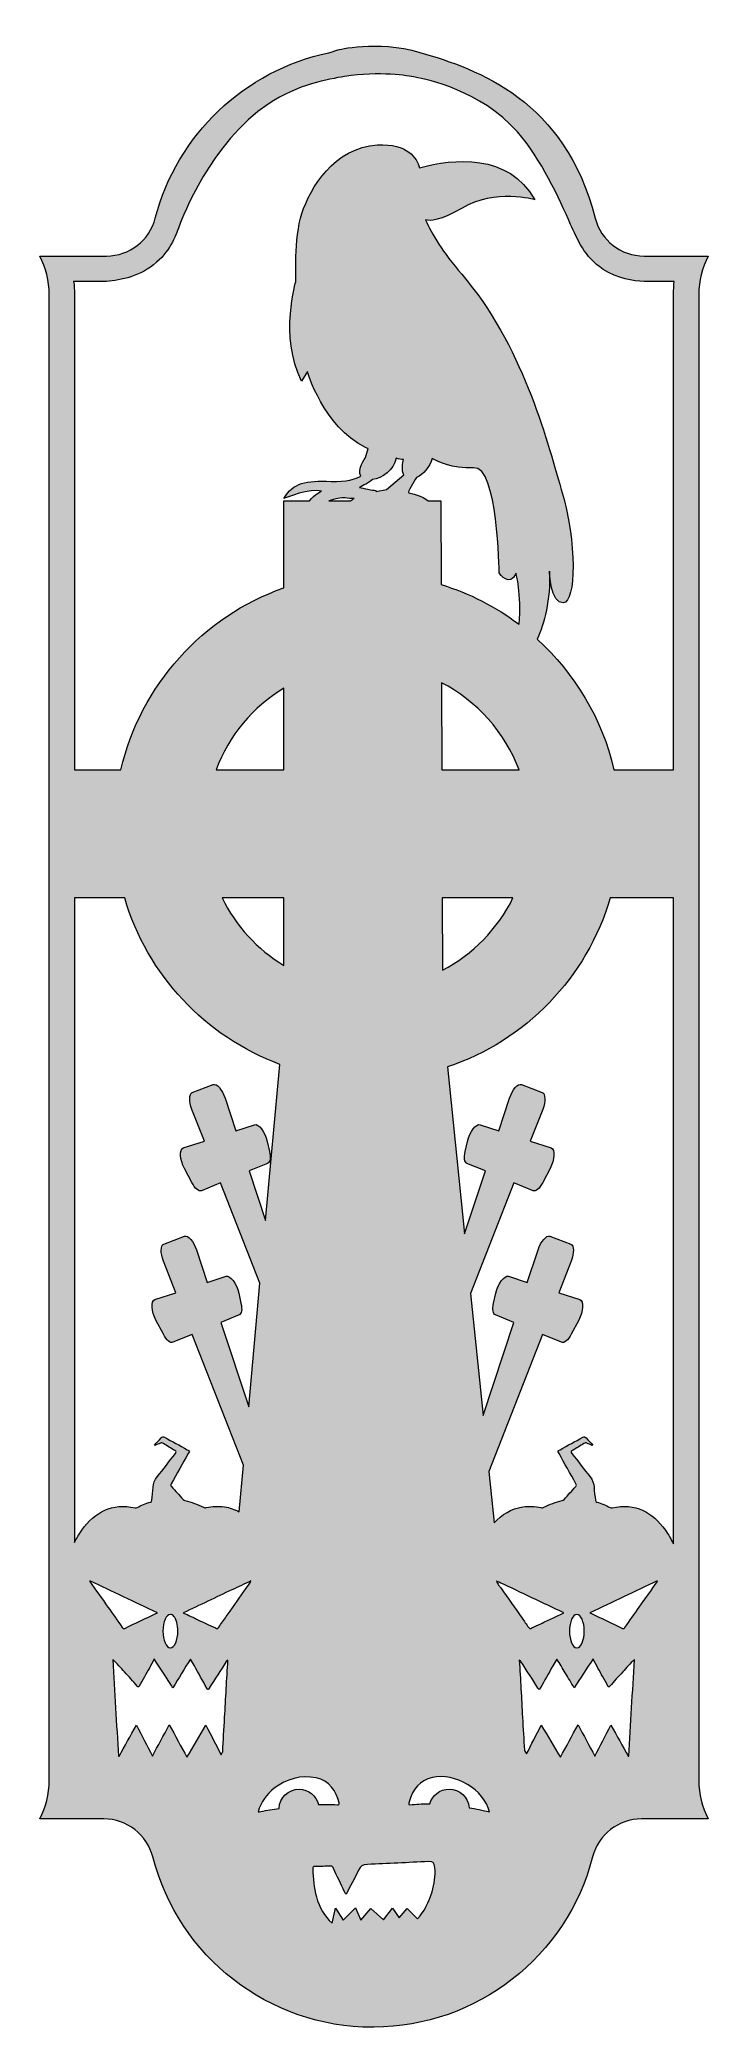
# Model space of a CAD drawing. Header units: centimetres. Extents: x 4.5 to 9.5, y -17.5 to -2.5.
import ezdxf

# ---------------------------------------------------------------- set-up
doc = ezdxf.new("R2010")
doc.units = ezdxf.units.CM
doc.header["$MEASUREMENT"] = 0
doc.layers.add('Layer 1', color=7, linetype='Continuous')

msp = doc.modelspace()

# ---------------------------------------------------------------- hatches: boundary and pattern name
at = {"layer": 'Layer 1', "true_color": 0x6870b5}
h = msp.add_hatch(color=173, dxfattribs=at)
h.dxf.hatch_style = 2
edge = h.paths.add_edge_path()
edge.add_spline(control_points=[(9.446, -4.412), (9.446, -4.311), (9.471, -4.21), (9.518, -4.12), (9.518, -4.12), (9.031, -4.12), (9.031, -4.12), (8.856, -4.12), (8.704, -4.003), (8.661, -3.833), (8.43, -2.939), (7.78, -2.708), (7.333, -2.578), (7.002, -2.482), (6.71, -2.56), (6.71, -2.56), (6.71, -2.56), (6.677, -2.573), (6.643, -2.581), (6.006, -2.713), (5.49, -3.205), (5.328, -3.833), (5.284, -4.003), (5.132, -4.12), (4.958, -4.12), (4.958, -4.12), (4.452, -4.12), (4.452, -4.12), (4.498, -4.209), (4.524, -4.31), (4.524, -4.412), (4.524, -4.412), (4.524, -15.664), (4.524, -15.664), (4.524, -15.766), (4.499, -15.866), (4.452, -15.955), (4.452, -15.955), (4.939, -15.955), (4.939, -15.955), (5.113, -15.955), (5.265, -16.073), (5.309, -16.242), (5.504, -17.001), (6.189, -17.532), (6.973, -17.533), (6.978, -17.532), (6.982, -17.532), (6.985, -17.532), (7.766, -17.528), (8.446, -16.997), (8.641, -16.242), (8.685, -16.073), (8.837, -15.955), (9.012, -15.955), (9.012, -15.955), (9.518, -15.955), (9.518, -15.955), (9.471, -15.866), (9.446, -15.765), (9.446, -15.664), (9.446, -15.664), (9.446, -4.412), (9.446, -4.412)], knot_values=[0, 0, 0, 0, 1, 1, 1, 2, 2, 2, 3, 3, 3, 4, 4, 4, 5, 5, 5, 6, 6, 6, 7, 7, 7, 8, 8, 8, 9, 9, 9, 10, 10, 10, 11, 11, 11, 12, 12, 12, 13, 13, 13, 14, 14, 14, 15, 15, 15, 16, 16, 16, 17, 17, 17, 18, 18, 18, 19, 19, 19, 20, 20, 20, 21, 21, 21, 21], degree=3, periodic=1)
edge = h.paths.add_edge_path()
edge.add_spline(control_points=[(4.716, -13.861), (4.716, -13.861), (4.716, -8.981), (4.716, -8.981), (4.716, -8.981), (5.096, -8.981), (5.096, -8.981), (5.267, -9.564), (5.707, -10.032), (6.272, -10.241), (6.272, -10.241), (6.164, -11.423), (6.164, -11.423), (6.164, -11.423), (6.04, -11.048), (6.04, -11.048), (6.04, -11.048), (6.179, -10.991), (6.179, -10.991), (6.198, -10.983), (6.204, -10.947), (6.193, -10.901), (6.193, -10.901), (6.176, -10.825), (6.176, -10.825), (6.159, -10.752), (6.11, -10.688), (6.08, -10.698), (6.08, -10.698), (5.939, -10.744), (5.939, -10.744), (5.939, -10.744), (5.857, -10.497), (5.857, -10.497), (5.835, -10.432), (5.793, -10.384), (5.767, -10.394), (5.767, -10.394), (5.608, -10.455), (5.608, -10.455), (5.583, -10.464), (5.582, -10.522), (5.606, -10.582), (5.606, -10.582), (5.7, -10.822), (5.7, -10.822), (5.7, -10.822), (5.54, -10.874), (5.54, -10.874), (5.509, -10.884), (5.514, -10.963), (5.549, -11.03), (5.549, -11.03), (5.605, -11.136), (5.605, -11.136), (5.628, -11.181), (5.658, -11.206), (5.678, -11.198), (5.678, -11.198), (5.823, -11.138), (5.823, -11.138), (5.823, -11.138), (6.121, -11.898), (6.121, -11.898), (6.121, -11.898), (6.036, -12.835), (6.036, -12.835), (6.036, -12.835), (5.824, -12.197), (5.824, -12.197), (5.824, -12.197), (5.963, -12.139), (5.963, -12.139), (5.982, -12.132), (5.988, -12.096), (5.977, -12.05), (5.977, -12.05), (5.96, -11.974), (5.96, -11.974), (5.943, -11.901), (5.894, -11.836), (5.864, -11.846), (5.864, -11.846), (5.722, -11.893), (5.722, -11.893), (5.722, -11.893), (5.64, -11.646), (5.64, -11.646), (5.619, -11.581), (5.577, -11.533), (5.55, -11.543), (5.55, -11.543), (5.392, -11.603), (5.392, -11.603), (5.367, -11.613), (5.366, -11.671), (5.39, -11.731), (5.39, -11.731), (5.484, -11.971), (5.484, -11.971), (5.484, -11.971), (5.324, -12.023), (5.324, -12.023), (5.293, -12.033), (5.298, -12.111), (5.333, -12.178), (5.333, -12.178), (5.389, -12.285), (5.389, -12.285), (5.412, -12.329), (5.442, -12.355), (5.462, -12.346), (5.462, -12.346), (5.607, -12.287), (5.607, -12.287), (5.607, -12.287), (5.995, -13.277), (5.995, -13.277), (5.995, -13.277), (5.963, -13.63), (5.963, -13.63), (5.93, -13.61), (5.893, -13.598), (5.852, -13.592), (5.806, -13.586), (5.76, -13.588), (5.714, -13.598), (5.706, -13.6), (5.699, -13.599), (5.692, -13.595), (5.647, -13.573), (5.602, -13.555), (5.553, -13.545), (5.548, -13.544), (5.543, -13.541), (5.538, -13.537), (5.509, -13.503), (5.48, -13.471), (5.45, -13.437), (5.443, -13.43), (5.445, -13.425), (5.449, -13.417), (5.492, -13.34), (5.535, -13.265), (5.577, -13.188), (5.59, -13.165), (5.592, -13.171), (5.57, -13.159), (5.512, -13.127), (5.455, -13.096), (5.398, -13.065), (5.387, -13.058), (5.38, -13.06), (5.372, -13.07), (5.356, -13.088), (5.339, -13.106), (5.323, -13.124), (5.324, -13.125), (5.324, -13.126), (5.325, -13.127), (5.339, -13.121), (5.353, -13.115), (5.367, -13.11), (5.375, -13.106), (5.381, -13.107), (5.389, -13.112), (5.417, -13.13), (5.447, -13.149), (5.477, -13.166), (5.487, -13.173), (5.488, -13.177), (5.481, -13.187), (5.434, -13.247), (5.39, -13.307), (5.342, -13.364), (5.322, -13.389), (5.314, -13.414), (5.312, -13.444), (5.31, -13.477), (5.305, -13.51), (5.302, -13.542), (5.302, -13.55), (5.299, -13.554), (5.291, -13.556), (5.256, -13.566), (5.222, -13.58), (5.19, -13.597), (5.185, -13.599), (5.18, -13.601), (5.175, -13.6), (5, -13.561), (4.871, -13.63), (4.771, -13.769), (4.75, -13.799), (4.732, -13.83), (4.716, -13.861)], knot_values=[0, 0, 0, 0, 1, 1, 1, 2, 2, 2, 3, 3, 3, 4, 4, 4, 5, 5, 5, 6, 6, 6, 7, 7, 7, 8, 8, 8, 9, 9, 9, 10, 10, 10, 11, 11, 11, 12, 12, 12, 13, 13, 13, 14, 14, 14, 15, 15, 15, 16, 16, 16, 17, 17, 17, 18, 18, 18, 19, 19, 19, 20, 20, 20, 21, 21, 21, 22, 22, 22, 23, 23, 23, 24, 24, 24, 25, 25, 25, 26, 26, 26, 27, 27, 27, 28, 28, 28, 29, 29, 29, 30, 30, 30, 31, 31, 31, 32, 32, 32, 33, 33, 33, 34, 34, 34, 35, 35, 35, 36, 36, 36, 37, 37, 37, 38, 38, 38, 39, 39, 39, 40, 40, 40, 41, 41, 41, 42, 42, 42, 43, 43, 43, 44, 44, 44, 45, 45, 45, 46, 46, 46, 47, 47, 47, 48, 48, 48, 49, 49, 49, 50, 50, 50, 51, 51, 51, 52, 52, 52, 53, 53, 53, 54, 54, 54, 55, 55, 55, 56, 56, 56, 57, 57, 57, 58, 58, 58, 59, 59, 59, 60, 60, 60, 61, 61, 61, 62, 62, 62, 63, 63, 63, 64, 64, 64, 65, 65, 65, 65], degree=3, periodic=1)
edge = h.paths.add_edge_path()
edge.add_spline(control_points=[(6.301, -9.492), (6.101, -9.37), (5.937, -9.192), (5.834, -8.981), (5.834, -8.981), (6.301, -8.981), (6.301, -8.981), (6.301, -8.981), (6.301, -9.492), (6.301, -9.492)], knot_values=[0, 0, 0, 0, 1, 1, 1, 2, 2, 2, 3, 3, 3, 3], degree=3, periodic=1)
edge = h.paths.add_edge_path()
edge.add_spline(control_points=[(6.301, -8.01), (6.301, -8.01), (5.788, -8.01), (5.788, -8.01), (5.886, -7.752), (6.067, -7.534), (6.301, -7.393), (6.301, -7.393), (6.301, -8.01), (6.301, -8.01)], knot_values=[0, 0, 0, 0, 1, 1, 1, 2, 2, 2, 3, 3, 3, 3], degree=3, periodic=1)
edge = h.paths.add_edge_path()
edge.add_spline(control_points=[(5.499, -14.533), (5.499, -14.603), (5.474, -14.66), (5.442, -14.66), (5.441, -14.66), (5.441, -14.66), (5.44, -14.66), (5.411, -14.658), (5.386, -14.601), (5.386, -14.533), (5.386, -14.463), (5.412, -14.406), (5.442, -14.406), (5.452, -14.406), (5.461, -14.412), (5.468, -14.421), (5.487, -14.443), (5.499, -14.485), (5.499, -14.533)], knot_values=[0, 0, 0, 0, 1, 1, 1, 2, 2, 2, 3, 3, 3, 4, 4, 4, 5, 5, 5, 6, 6, 6, 6], degree=3, periodic=1)
edge = h.paths.add_edge_path()
edge.add_spline(control_points=[(4.831, -14.157), (4.832, -14.155), (4.833, -14.155), (4.833, -14.153), (5.003, -14.234), (5.172, -14.313), (5.344, -14.394), (5.34, -14.396), (5.339, -14.397), (5.337, -14.398), (5.257, -14.436), (5.176, -14.474), (5.096, -14.512), (5.086, -14.517), (5.083, -14.511), (5.078, -14.506), (5.042, -14.454), (5.006, -14.402), (4.969, -14.351), (4.923, -14.286), (4.877, -14.221), (4.831, -14.157)], knot_values=[0, 0, 0, 0, 1, 1, 1, 2, 2, 2, 3, 3, 3, 4, 4, 4, 5, 5, 5, 6, 6, 6, 7, 7, 7, 7], degree=3, periodic=1)
edge = h.paths.add_edge_path()
edge.add_spline(control_points=[(5.853, -15.187), (5.848, -15.274), (5.843, -15.36), (5.839, -15.448), (5.834, -15.454), (5.83, -15.462), (5.826, -15.469), (5.789, -15.395), (5.751, -15.322), (5.712, -15.246), (5.662, -15.328), (5.616, -15.406), (5.568, -15.488), (5.522, -15.405), (5.479, -15.325), (5.434, -15.242), (5.391, -15.323), (5.348, -15.4), (5.306, -15.479), (5.265, -15.401), (5.226, -15.324), (5.185, -15.246), (5.14, -15.326), (5.096, -15.404), (5.053, -15.482), (5.051, -15.481), (5.05, -15.481), (5.049, -15.48), (5.034, -15.236), (5.02, -14.993), (5.007, -14.749), (5.039, -14.778), (5.066, -14.811), (5.095, -14.842), (5.128, -14.877), (5.16, -14.913), (5.191, -14.951), (5.198, -14.958), (5.203, -14.958), (5.207, -14.949), (5.218, -14.925), (5.233, -14.902), (5.245, -14.88), (5.271, -14.835), (5.295, -14.791), (5.32, -14.744), (5.361, -14.806), (5.4, -14.867), (5.44, -14.929), (5.448, -14.94), (5.455, -14.951), (5.462, -14.962), (5.506, -14.889), (5.549, -14.818), (5.594, -14.745), (5.605, -14.763), (5.615, -14.779), (5.624, -14.796), (5.656, -14.852), (5.687, -14.909), (5.719, -14.965), (5.726, -14.977), (5.728, -14.98), (5.737, -14.966), (5.777, -14.897), (5.824, -14.832), (5.866, -14.764), (5.869, -14.76), (5.87, -14.753), (5.878, -14.753), (5.869, -14.897), (5.862, -15.043), (5.853, -15.187)], knot_values=[0, 0, 0, 0, 1, 1, 1, 2, 2, 2, 3, 3, 3, 4, 4, 4, 5, 5, 5, 6, 6, 6, 7, 7, 7, 8, 8, 8, 9, 9, 9, 10, 10, 10, 11, 11, 11, 12, 12, 12, 13, 13, 13, 14, 14, 14, 15, 15, 15, 16, 16, 16, 17, 17, 17, 18, 18, 18, 19, 19, 19, 20, 20, 20, 21, 21, 21, 22, 22, 22, 23, 23, 23, 24, 24, 24, 24], degree=3, periodic=1)
edge = h.paths.add_edge_path()
edge.add_spline(control_points=[(6.035, -14.184), (5.988, -14.25), (5.941, -14.315), (5.895, -14.381), (5.886, -14.394), (5.876, -14.408), (5.866, -14.421), (5.847, -14.448), (5.828, -14.476), (5.809, -14.503), (5.801, -14.513), (5.796, -14.516), (5.783, -14.509), (5.761, -14.498), (5.738, -14.487), (5.715, -14.477), (5.676, -14.459), (5.637, -14.44), (5.596, -14.421), (5.578, -14.413), (5.559, -14.403), (5.54, -14.394), (5.664, -14.336), (5.788, -14.278), (5.909, -14.22), (5.957, -14.198), (6.004, -14.175), (6.052, -14.153), (6.047, -14.166), (6.041, -14.174), (6.035, -14.184)], knot_values=[0, 0, 0, 0, 1, 1, 1, 2, 2, 2, 3, 3, 3, 4, 4, 4, 5, 5, 5, 6, 6, 6, 7, 7, 7, 8, 8, 8, 9, 9, 9, 10, 10, 10, 10], degree=3, periodic=1)
edge = h.paths.add_edge_path()
edge.add_spline(control_points=[(6.417, -15.73), (6.335, -15.73), (6.269, -15.794), (6.266, -15.875), (6.22, -15.882), (6.174, -15.89), (6.128, -15.899), (6.122, -15.9), (6.116, -15.9), (6.107, -15.902), (6.129, -15.827), (6.17, -15.767), (6.229, -15.723), (6.324, -15.653), (6.429, -15.62), (6.546, -15.644), (6.646, -15.664), (6.699, -15.747), (6.721, -15.832), (6.725, -15.848), (6.716, -15.849), (6.705, -15.848), (6.658, -15.845), (6.611, -15.845), (6.564, -15.846), (6.548, -15.78), (6.489, -15.73), (6.417, -15.73)], knot_values=[0, 0, 0, 0, 1, 1, 1, 2, 2, 2, 3, 3, 3, 4, 4, 4, 5, 5, 5, 6, 6, 6, 7, 7, 7, 8, 8, 8, 9, 9, 9, 9], degree=3, periodic=1)
edge = h.paths.add_edge_path()
edge.add_spline(control_points=[(7.211, -5.778), (7.211, -5.778), (7.08, -5.889), (7.08, -5.889), (7.08, -5.889), (7.002, -5.902), (7.002, -5.902), (6.999, -5.896), (6.994, -5.893), (6.986, -5.893), (6.96, -5.893), (6.874, -5.872), (6.874, -5.872), (6.874, -5.872), (6.94, -5.842), (6.973, -5.813), (7.048, -5.804), (7.135, -5.742), (7.153, -5.652), (7.172, -5.656), (7.191, -5.659), (7.208, -5.662), (7.203, -5.684), (7.192, -5.743), (7.211, -5.778)], knot_values=[0, 0, 0, 0, 1, 1, 1, 2, 2, 2, 3, 3, 3, 4, 4, 4, 5, 5, 5, 6, 6, 6, 7, 7, 7, 8, 8, 8, 8], degree=3, periodic=1)
edge = h.paths.add_edge_path()
edge.add_spline(control_points=[(7.248, -5.913), (7.238, -5.909), (7.285, -5.831), (7.307, -5.797), (7.358, -5.775), (7.408, -5.718), (7.426, -5.653), (7.456, -5.671), (7.578, -5.736), (7.739, -5.723), (7.926, -5.708), (7.93, -6.507), (7.934, -6.519), (7.937, -6.53), (8.016, -6.631), (8.061, -6.522), (8.061, -6.522), (8.105, -6.68), (8.084, -6.909), (7.908, -6.777), (7.709, -6.673), (7.493, -6.608), (7.493, -6.608), (7.491, -5.974), (7.491, -5.974), (7.491, -5.974), (7.395, -5.974), (7.395, -5.974), (7.356, -5.934), (7.259, -5.918), (7.248, -5.913)], knot_values=[0, 0, 0, 0, 1, 1, 1, 2, 2, 2, 3, 3, 3, 4, 4, 4, 5, 5, 5, 6, 6, 6, 7, 7, 7, 8, 8, 8, 9, 9, 9, 10, 10, 10, 10], degree=3, periodic=1)
edge = h.paths.add_edge_path()
edge.add_spline(control_points=[(7.501, -8.981), (7.501, -8.981), (8.038, -8.981), (8.038, -8.981), (7.922, -9.215), (7.734, -9.408), (7.503, -9.529), (7.503, -9.529), (7.501, -8.981), (7.501, -8.981)], knot_values=[0, 0, 0, 0, 1, 1, 1, 2, 2, 2, 3, 3, 3, 3], degree=3, periodic=1)
edge = h.paths.add_edge_path()
edge.add_spline(control_points=[(7.498, -8.01), (7.498, -8.01), (7.496, -7.351), (7.496, -7.351), (7.765, -7.489), (7.976, -7.725), (8.084, -8.01), (8.084, -8.01), (7.498, -8.01), (7.498, -8.01)], knot_values=[0, 0, 0, 0, 1, 1, 1, 2, 2, 2, 3, 3, 3, 3], degree=3, periodic=1)
edge = h.paths.add_edge_path()
edge.add_spline(control_points=[(6.808, -5.974), (6.808, -5.974), (6.643, -5.974), (6.643, -5.974), (6.691, -5.958), (6.737, -5.948), (6.766, -5.952), (6.786, -5.956), (6.81, -5.956), (6.834, -5.956), (6.826, -5.961), (6.817, -5.967), (6.808, -5.974)], knot_values=[0, 0, 0, 0, 1, 1, 1, 2, 2, 2, 3, 3, 3, 4, 4, 4, 4], degree=3, periodic=1)
edge = h.paths.add_edge_path()
edge.add_spline(control_points=[(7.425, -16.506), (7.402, -16.584), (7.367, -16.655), (7.315, -16.712), (7.315, -16.712), (7.236, -16.633), (7.236, -16.633), (7.236, -16.633), (7.175, -16.705), (7.175, -16.705), (7.175, -16.705), (7.124, -16.63), (7.124, -16.63), (7.124, -16.63), (7.056, -16.718), (7.056, -16.718), (7.056, -16.718), (6.962, -16.633), (6.962, -16.633), (6.962, -16.633), (6.884, -16.721), (6.884, -16.721), (6.884, -16.721), (6.844, -16.629), (6.844, -16.629), (6.844, -16.629), (6.751, -16.721), (6.751, -16.721), (6.751, -16.721), (6.694, -16.63), (6.694, -16.63), (6.694, -16.63), (6.668, -16.744), (6.668, -16.744), (6.607, -16.693), (6.571, -16.624), (6.549, -16.545), (6.53, -16.476), (6.523, -16.406), (6.522, -16.334), (6.521, -16.321), (6.526, -16.315), (6.539, -16.315), (6.579, -16.315), (6.618, -16.314), (6.656, -16.312), (6.671, -16.312), (6.674, -16.321), (6.678, -16.331), (6.706, -16.39), (6.734, -16.449), (6.761, -16.507), (6.764, -16.513), (6.765, -16.521), (6.775, -16.524), (6.805, -16.463), (6.839, -16.404), (6.868, -16.342), (6.882, -16.311), (6.9, -16.3), (6.935, -16.299), (7.089, -16.294), (7.243, -16.285), (7.397, -16.278), (7.435, -16.277), (7.442, -16.284), (7.446, -16.324), (7.452, -16.386), (7.443, -16.447), (7.425, -16.506)], knot_values=[0, 0, 0, 0, 1, 1, 1, 2, 2, 2, 3, 3, 3, 4, 4, 4, 5, 5, 5, 6, 6, 6, 7, 7, 7, 8, 8, 8, 9, 9, 9, 10, 10, 10, 11, 11, 11, 12, 12, 12, 13, 13, 13, 14, 14, 14, 15, 15, 15, 16, 16, 16, 17, 17, 17, 18, 18, 18, 19, 19, 19, 20, 20, 20, 21, 21, 21, 22, 22, 22, 23, 23, 23, 23], degree=3, periodic=1)
edge = h.paths.add_edge_path()
edge.add_spline(control_points=[(7.706, -15.87), (7.7, -15.791), (7.635, -15.73), (7.554, -15.73), (7.485, -15.73), (7.426, -15.777), (7.408, -15.841), (7.364, -15.84), (7.32, -15.842), (7.275, -15.847), (7.244, -15.85), (7.243, -15.849), (7.253, -15.819), (7.279, -15.73), (7.332, -15.664), (7.427, -15.642), (7.599, -15.602), (7.819, -15.733), (7.86, -15.902), (7.808, -15.89), (7.757, -15.878), (7.706, -15.87)], knot_values=[0, 0, 0, 0, 1, 1, 1, 2, 2, 2, 3, 3, 3, 4, 4, 4, 5, 5, 5, 6, 6, 6, 7, 7, 7, 7], degree=3, periodic=1)
edge = h.paths.add_edge_path()
edge.add_spline(control_points=[(7.929, -14.184), (7.924, -14.174), (7.917, -14.166), (7.912, -14.153), (7.922, -14.158), (7.931, -14.162), (7.941, -14.167), (8.101, -14.241), (8.261, -14.318), (8.424, -14.394), (8.395, -14.408), (8.367, -14.421), (8.339, -14.435), (8.308, -14.449), (8.279, -14.462), (8.249, -14.477), (8.226, -14.487), (8.203, -14.498), (8.18, -14.509), (8.169, -14.516), (8.163, -14.513), (8.155, -14.503), (8.139, -14.48), (8.124, -14.458), (8.107, -14.435), (8.054, -14.358), (7.999, -14.282), (7.946, -14.206), (7.94, -14.198), (7.934, -14.192), (7.929, -14.184)], knot_values=[0, 0, 0, 0, 1, 1, 1, 2, 2, 2, 3, 3, 3, 4, 4, 4, 5, 5, 5, 6, 6, 6, 7, 7, 7, 8, 8, 8, 9, 9, 9, 10, 10, 10, 10], degree=3, periodic=1)
edge = h.paths.add_edge_path()
edge.add_spline(control_points=[(8.915, -15.48), (8.914, -15.481), (8.913, -15.481), (8.912, -15.482), (8.869, -15.404), (8.825, -15.326), (8.78, -15.246), (8.738, -15.324), (8.699, -15.401), (8.658, -15.479), (8.616, -15.4), (8.574, -15.323), (8.531, -15.242), (8.486, -15.325), (8.442, -15.405), (8.397, -15.488), (8.349, -15.406), (8.301, -15.328), (8.252, -15.246), (8.214, -15.32), (8.177, -15.392), (8.141, -15.463), (8.135, -15.454), (8.13, -15.445), (8.125, -15.435), (8.12, -15.353), (8.115, -15.269), (8.11, -15.187), (8.103, -15.043), (8.094, -14.898), (8.086, -14.753), (8.094, -14.753), (8.095, -14.76), (8.098, -14.764), (8.14, -14.832), (8.187, -14.897), (8.227, -14.966), (8.236, -14.98), (8.239, -14.977), (8.245, -14.965), (8.276, -14.909), (8.308, -14.852), (8.34, -14.796), (8.349, -14.779), (8.359, -14.763), (8.371, -14.745), (8.392, -14.779), (8.413, -14.815), (8.434, -14.849), (8.456, -14.887), (8.479, -14.924), (8.502, -14.962), (8.55, -14.889), (8.596, -14.818), (8.645, -14.744), (8.669, -14.791), (8.693, -14.835), (8.719, -14.88), (8.732, -14.902), (8.746, -14.925), (8.757, -14.949), (8.761, -14.958), (8.765, -14.958), (8.772, -14.951), (8.804, -14.913), (8.836, -14.877), (8.87, -14.842), (8.898, -14.811), (8.924, -14.778), (8.958, -14.749), (8.944, -14.993), (8.93, -15.236), (8.915, -15.48)], knot_values=[0, 0, 0, 0, 1, 1, 1, 2, 2, 2, 3, 3, 3, 4, 4, 4, 5, 5, 5, 6, 6, 6, 7, 7, 7, 8, 8, 8, 9, 9, 9, 10, 10, 10, 11, 11, 11, 12, 12, 12, 13, 13, 13, 14, 14, 14, 15, 15, 15, 16, 16, 16, 17, 17, 17, 18, 18, 18, 19, 19, 19, 20, 20, 20, 21, 21, 21, 22, 22, 22, 23, 23, 23, 24, 24, 24, 24], degree=3, periodic=1)
edge = h.paths.add_edge_path()
edge.add_spline(control_points=[(8.466, -14.533), (8.466, -14.463), (8.49, -14.406), (8.522, -14.406), (8.553, -14.406), (8.578, -14.463), (8.578, -14.533), (8.578, -14.603), (8.553, -14.66), (8.522, -14.66), (8.49, -14.66), (8.466, -14.603), (8.466, -14.533)], knot_values=[0, 0, 0, 0, 1, 1, 1, 2, 2, 2, 3, 3, 3, 4, 4, 4, 4], degree=3, periodic=1)
edge = h.paths.add_edge_path()
edge.add_spline(control_points=[(8.995, -14.351), (8.959, -14.402), (8.922, -14.454), (8.886, -14.506), (8.881, -14.511), (8.878, -14.517), (8.869, -14.512), (8.788, -14.474), (8.708, -14.436), (8.627, -14.398), (8.625, -14.397), (8.624, -14.396), (8.621, -14.394), (8.792, -14.313), (8.961, -14.234), (9.131, -14.153), (9.131, -14.155), (9.132, -14.155), (9.133, -14.157), (9.087, -14.221), (9.041, -14.286), (8.995, -14.351)], knot_values=[0, 0, 0, 0, 1, 1, 1, 2, 2, 2, 3, 3, 3, 4, 4, 4, 5, 5, 5, 6, 6, 6, 7, 7, 7, 7], degree=3, periodic=1)
edge = h.paths.add_edge_path()
edge.add_spline(control_points=[(9.254, -13.873), (9.236, -13.837), (9.216, -13.803), (9.193, -13.769), (9.094, -13.63), (8.964, -13.561), (8.789, -13.6), (8.783, -13.601), (8.78, -13.599), (8.775, -13.597), (8.742, -13.58), (8.709, -13.566), (8.673, -13.556), (8.666, -13.554), (8.662, -13.55), (8.662, -13.542), (8.659, -13.51), (8.654, -13.477), (8.652, -13.444), (8.65, -13.414), (8.643, -13.389), (8.623, -13.364), (8.575, -13.307), (8.531, -13.247), (8.484, -13.187), (8.476, -13.177), (8.477, -13.173), (8.488, -13.166), (8.517, -13.149), (8.547, -13.13), (8.576, -13.112), (8.583, -13.107), (8.589, -13.106), (8.598, -13.11), (8.611, -13.115), (8.625, -13.121), (8.639, -13.127), (8.64, -13.126), (8.641, -13.125), (8.642, -13.124), (8.625, -13.106), (8.608, -13.088), (8.592, -13.07), (8.583, -13.06), (8.578, -13.058), (8.566, -13.065), (8.51, -13.096), (8.452, -13.127), (8.395, -13.159), (8.373, -13.171), (8.375, -13.165), (8.387, -13.188), (8.429, -13.265), (8.472, -13.34), (8.515, -13.417), (8.519, -13.425), (8.521, -13.43), (8.513, -13.437), (8.484, -13.471), (8.455, -13.503), (8.426, -13.537), (8.421, -13.541), (8.417, -13.544), (8.411, -13.545), (8.362, -13.555), (8.316, -13.573), (8.272, -13.595), (8.265, -13.599), (8.259, -13.6), (8.25, -13.598), (8.204, -13.588), (8.158, -13.586), (8.112, -13.592), (8.024, -13.605), (7.954, -13.65), (7.896, -13.713), (7.896, -13.713), (7.895, -13.714), (7.895, -13.714), (7.895, -13.714), (7.855, -13.324), (7.855, -13.324), (7.855, -13.324), (8.261, -12.287), (8.261, -12.287), (8.261, -12.287), (8.406, -12.346), (8.406, -12.346), (8.426, -12.355), (8.456, -12.329), (8.48, -12.285), (8.48, -12.285), (8.536, -12.178), (8.536, -12.178), (8.571, -12.111), (8.575, -12.033), (8.545, -12.023), (8.545, -12.023), (8.385, -11.971), (8.385, -11.971), (8.385, -11.971), (8.479, -11.731), (8.479, -11.731), (8.502, -11.671), (8.501, -11.613), (8.476, -11.603), (8.476, -11.603), (8.318, -11.543), (8.318, -11.543), (8.291, -11.533), (8.25, -11.581), (8.228, -11.646), (8.228, -11.646), (8.146, -11.893), (8.146, -11.893), (8.146, -11.893), (8.005, -11.846), (8.005, -11.846), (7.974, -11.836), (7.926, -11.901), (7.909, -11.974), (7.909, -11.974), (7.891, -12.05), (7.891, -12.05), (7.881, -12.096), (7.886, -12.132), (7.905, -12.139), (7.905, -12.139), (8.045, -12.197), (8.045, -12.197), (8.045, -12.197), (7.811, -12.899), (7.811, -12.899), (7.811, -12.899), (7.717, -11.976), (7.717, -11.976), (7.717, -11.976), (8.045, -11.138), (8.045, -11.138), (8.045, -11.138), (8.19, -11.198), (8.19, -11.198), (8.21, -11.206), (8.24, -11.181), (8.264, -11.136), (8.264, -11.136), (8.319, -11.03), (8.319, -11.03), (8.355, -10.963), (8.359, -10.884), (8.328, -10.874), (8.328, -10.874), (8.169, -10.822), (8.169, -10.822), (8.169, -10.822), (8.263, -10.582), (8.263, -10.582), (8.286, -10.522), (8.285, -10.464), (8.26, -10.455), (8.26, -10.455), (8.102, -10.394), (8.102, -10.394), (8.075, -10.384), (8.033, -10.432), (8.012, -10.497), (8.012, -10.497), (7.93, -10.744), (7.93, -10.744), (7.93, -10.744), (7.789, -10.698), (7.789, -10.698), (7.758, -10.688), (7.71, -10.752), (7.693, -10.825), (7.693, -10.825), (7.675, -10.901), (7.675, -10.901), (7.665, -10.947), (7.67, -10.983), (7.689, -10.991), (7.689, -10.991), (7.829, -11.048), (7.829, -11.048), (7.829, -11.048), (7.67, -11.525), (7.67, -11.525), (7.67, -11.525), (7.541, -10.261), (7.541, -10.261), (8.133, -10.064), (8.599, -9.583), (8.775, -8.981), (8.775, -8.981), (9.254, -8.981), (9.254, -8.981), (9.254, -8.981), (9.254, -13.873), (9.254, -13.873)], knot_values=[0, 0, 0, 0, 1, 1, 1, 2, 2, 2, 3, 3, 3, 4, 4, 4, 5, 5, 5, 6, 6, 6, 7, 7, 7, 8, 8, 8, 9, 9, 9, 10, 10, 10, 11, 11, 11, 12, 12, 12, 13, 13, 13, 14, 14, 14, 15, 15, 15, 16, 16, 16, 17, 17, 17, 18, 18, 18, 19, 19, 19, 20, 20, 20, 21, 21, 21, 22, 22, 22, 23, 23, 23, 24, 24, 24, 25, 25, 25, 26, 26, 26, 27, 27, 27, 28, 28, 28, 29, 29, 29, 30, 30, 30, 31, 31, 31, 32, 32, 32, 33, 33, 33, 34, 34, 34, 35, 35, 35, 36, 36, 36, 37, 37, 37, 38, 38, 38, 39, 39, 39, 40, 40, 40, 41, 41, 41, 42, 42, 42, 43, 43, 43, 44, 44, 44, 45, 45, 45, 46, 46, 46, 47, 47, 47, 48, 48, 48, 49, 49, 49, 50, 50, 50, 51, 51, 51, 52, 52, 52, 53, 53, 53, 54, 54, 54, 55, 55, 55, 56, 56, 56, 57, 57, 57, 58, 58, 58, 59, 59, 59, 60, 60, 60, 61, 61, 61, 62, 62, 62, 63, 63, 63, 64, 64, 64, 65, 65, 65, 66, 66, 66, 66], degree=3, periodic=1)
edge = h.paths.add_edge_path()
edge.add_spline(control_points=[(9.254, -4.412), (9.254, -4.412), (9.254, -8.01), (9.254, -8.01), (9.254, -8.01), (8.803, -8.01), (8.803, -8.01), (8.714, -7.623), (8.506, -7.281), (8.221, -7.022), (8.276, -6.903), (8.322, -6.725), (8.315, -6.507), (8.315, -6.507), (8.322, -6.754), (8.419, -6.747), (8.517, -6.739), (8.524, -6.294), (8.404, -5.887), (8.285, -5.48), (8.106, -4.792), (7.65, -4.258), (7.506, -4.09), (7.423, -3.954), (7.375, -3.846), (7.409, -3.856), (7.488, -3.854), (7.652, -3.757), (7.901, -3.61), (8.203, -3.694), (8.203, -3.694), (8.003, -3.338), (7.585, -3.383), (7.33, -3.452), (7.309, -3.379), (7.24, -3.265), (7.012, -3.279), (6.681, -3.299), (6.501, -3.608), (6.439, -3.797), (6.377, -3.986), (6.394, -4.31), (6.394, -4.31), (6.394, -4.31), (6.267, -4.721), (6.435, -5.069), (6.435, -5.069), (6.48, -4.994), (6.48, -4.994), (6.48, -4.994), (6.6, -5.413), (6.921, -5.569), (6.927, -5.573), (6.933, -5.575), (6.94, -5.578), (6.94, -5.578), (6.921, -5.646), (6.921, -5.646), (6.921, -5.646), (6.854, -5.737), (6.886, -5.786), (6.846, -5.807), (6.774, -5.832), (6.661, -5.827), (6.469, -5.82), (6.374, -5.833), (6.303, -5.956), (6.308, -5.954), (6.507, -5.873), (6.588, -5.9), (6.588, -5.9), (6.534, -5.922), (6.496, -5.974), (6.496, -5.974), (6.301, -5.974), (6.301, -5.974), (6.301, -5.974), (6.301, -6.633), (6.301, -6.633), (5.688, -6.849), (5.216, -7.369), (5.068, -8.01), (5.068, -8.01), (4.716, -8.01), (4.716, -8.01), (4.716, -8.01), (4.716, -4.412), (4.716, -4.412), (4.716, -4.379), (4.714, -4.345), (4.709, -4.312), (4.709, -4.312), (4.958, -4.312), (4.958, -4.312), (5.068, -4.304), (5.217, -4.274), (5.338, -4.167), (5.449, -4.071), (5.487, -3.954), (5.514, -3.881), (5.528, -3.841), (5.75, -3.259), (6.184, -2.969), (6.409, -2.819), (6.64, -2.781), (6.761, -2.761), (7.031, -2.718), (7.245, -2.756), (7.296, -2.766), (7.392, -2.785), (7.788, -2.862), (8.071, -3.18), (8.252, -3.384), (8.388, -3.687), (8.475, -3.881), (8.525, -3.992), (8.579, -4.129), (8.721, -4.221), (8.832, -4.294), (8.951, -4.31), (9.031, -4.312), (9.031, -4.312), (9.26, -4.312), (9.26, -4.312), (9.256, -4.345), (9.254, -4.379), (9.254, -4.412)], knot_values=[0, 0, 0, 0, 1, 1, 1, 2, 2, 2, 3, 3, 3, 4, 4, 4, 5, 5, 5, 6, 6, 6, 7, 7, 7, 8, 8, 8, 9, 9, 9, 10, 10, 10, 11, 11, 11, 12, 12, 12, 13, 13, 13, 14, 14, 14, 15, 15, 15, 16, 16, 16, 17, 17, 17, 18, 18, 18, 19, 19, 19, 20, 20, 20, 21, 21, 21, 22, 22, 22, 23, 23, 23, 24, 24, 24, 25, 25, 25, 26, 26, 26, 27, 27, 27, 28, 28, 28, 29, 29, 29, 30, 30, 30, 31, 31, 31, 32, 32, 32, 33, 33, 33, 34, 34, 34, 35, 35, 35, 36, 36, 36, 37, 37, 37, 38, 38, 38, 39, 39, 39, 40, 40, 40, 41, 41, 41, 42, 42, 42, 42], degree=3, periodic=1)

# ---------------------------------------------------------------- linework, layer by layer
at = {"layer": 'Layer 1', "lineweight": 0}
for points, knots in [([(9.446, -4.412), (9.446, -4.311), (9.471, -4.21), (9.518, -4.12), (9.518, -4.12), (9.031, -4.12), (9.031, -4.12), (8.856, -4.12), (8.704, -4.003), (8.661, -3.833), (8.43, -2.939), (7.78, -2.708), (7.333, -2.578), (7.002, -2.482), (6.71, -2.56), (6.71, -2.56), (6.71, -2.56), (6.677, -2.573), (6.643, -2.581), (6.006, -2.713), (5.49, -3.205), (5.328, -3.833), (5.284, -4.003), (5.132, -4.12), (4.958, -4.12), (4.958, -4.12), (4.452, -4.12), (4.452, -4.12), (4.498, -4.209), (4.524, -4.31), (4.524, -4.412), (4.524, -4.412), (4.524, -15.664), (4.524, -15.664), (4.524, -15.766), (4.499, -15.866), (4.452, -15.955), (4.452, -15.955), (4.939, -15.955), (4.939, -15.955), (5.113, -15.955), (5.265, -16.073), (5.309, -16.242), (5.504, -17.001), (6.189, -17.532), (6.973, -17.533), (6.978, -17.532), (6.982, -17.532), (6.985, -17.532), (7.766, -17.528), (8.446, -16.997), (8.641, -16.242), (8.685, -16.073), (8.837, -15.955), (9.012, -15.955), (9.012, -15.955), (9.518, -15.955), (9.518, -15.955), (9.471, -15.866), (9.446, -15.765), (9.446, -15.664), (9.446, -15.664), (9.446, -4.412), (9.446, -4.412)], [0, 0, 0, 0, 1, 1, 1, 2, 2, 2, 3, 3, 3, 4, 4, 4, 5, 5, 5, 6, 6, 6, 7, 7, 7, 8, 8, 8, 9, 9, 9, 10, 10, 10, 11, 11, 11, 12, 12, 12, 13, 13, 13, 14, 14, 14, 15, 15, 15, 16, 16, 16, 17, 17, 17, 18, 18, 18, 19, 19, 19, 20, 20, 20, 21, 21, 21, 21]), ([(9.254, -4.412), (9.254, -4.412), (9.254, -8.01), (9.254, -8.01), (9.254, -8.01), (8.803, -8.01), (8.803, -8.01), (8.714, -7.623), (8.506, -7.281), (8.221, -7.022), (8.276, -6.903), (8.322, -6.725), (8.315, -6.507), (8.315, -6.507), (8.322, -6.754), (8.419, -6.747), (8.517, -6.739), (8.524, -6.294), (8.404, -5.887), (8.285, -5.48), (8.106, -4.792), (7.65, -4.258), (7.506, -4.09), (7.423, -3.954), (7.375, -3.846), (7.409, -3.856), (7.488, -3.854), (7.652, -3.757), (7.901, -3.61), (8.203, -3.694), (8.203, -3.694), (8.003, -3.338), (7.585, -3.383), (7.33, -3.452), (7.309, -3.379), (7.24, -3.265), (7.012, -3.279), (6.681, -3.299), (6.501, -3.608), (6.439, -3.797), (6.377, -3.986), (6.394, -4.31), (6.394, -4.31), (6.394, -4.31), (6.267, -4.721), (6.435, -5.069), (6.435, -5.069), (6.48, -4.994), (6.48, -4.994), (6.48, -4.994), (6.6, -5.413), (6.921, -5.569), (6.927, -5.573), (6.933, -5.575), (6.94, -5.578), (6.94, -5.578), (6.921, -5.646), (6.921, -5.646), (6.921, -5.646), (6.854, -5.737), (6.886, -5.786), (6.846, -5.807), (6.774, -5.832), (6.661, -5.827), (6.469, -5.82), (6.374, -5.833), (6.303, -5.956), (6.308, -5.954), (6.507, -5.873), (6.588, -5.9), (6.588, -5.9), (6.534, -5.922), (6.496, -5.974), (6.496, -5.974), (6.301, -5.974), (6.301, -5.974), (6.301, -5.974), (6.301, -6.633), (6.301, -6.633), (5.688, -6.849), (5.216, -7.369), (5.068, -8.01), (5.068, -8.01), (4.716, -8.01), (4.716, -8.01), (4.716, -8.01), (4.716, -4.412), (4.716, -4.412), (4.716, -4.379), (4.714, -4.345), (4.709, -4.312), (4.709, -4.312), (4.958, -4.312), (4.958, -4.312), (5.068, -4.304), (5.217, -4.274), (5.338, -4.167), (5.449, -4.071), (5.487, -3.954), (5.514, -3.881), (5.528, -3.841), (5.75, -3.259), (6.184, -2.969), (6.409, -2.819), (6.64, -2.781), (6.761, -2.761), (7.031, -2.718), (7.245, -2.756), (7.296, -2.766), (7.392, -2.785), (7.788, -2.862), (8.071, -3.18), (8.252, -3.384), (8.388, -3.687), (8.475, -3.881), (8.525, -3.992), (8.579, -4.129), (8.721, -4.221), (8.832, -4.294), (8.951, -4.31), (9.031, -4.312), (9.031, -4.312), (9.26, -4.312), (9.26, -4.312), (9.256, -4.345), (9.254, -4.379), (9.254, -4.412)], [0, 0, 0, 0, 1, 1, 1, 2, 2, 2, 3, 3, 3, 4, 4, 4, 5, 5, 5, 6, 6, 6, 7, 7, 7, 8, 8, 8, 9, 9, 9, 10, 10, 10, 11, 11, 11, 12, 12, 12, 13, 13, 13, 14, 14, 14, 15, 15, 15, 16, 16, 16, 17, 17, 17, 18, 18, 18, 19, 19, 19, 20, 20, 20, 21, 21, 21, 22, 22, 22, 23, 23, 23, 24, 24, 24, 25, 25, 25, 26, 26, 26, 27, 27, 27, 28, 28, 28, 29, 29, 29, 30, 30, 30, 31, 31, 31, 32, 32, 32, 33, 33, 33, 34, 34, 34, 35, 35, 35, 36, 36, 36, 37, 37, 37, 38, 38, 38, 39, 39, 39, 40, 40, 40, 41, 41, 41, 42, 42, 42, 42]), ([(7.211, -5.778), (7.211, -5.778), (7.08, -5.889), (7.08, -5.889), (7.08, -5.889), (7.002, -5.902), (7.002, -5.902), (6.999, -5.896), (6.994, -5.893), (6.986, -5.893), (6.96, -5.893), (6.874, -5.872), (6.874, -5.872), (6.874, -5.872), (6.94, -5.842), (6.973, -5.813), (7.048, -5.804), (7.135, -5.742), (7.153, -5.652), (7.172, -5.656), (7.191, -5.659), (7.208, -5.662), (7.203, -5.684), (7.192, -5.743), (7.211, -5.778)], [0, 0, 0, 0, 1, 1, 1, 2, 2, 2, 3, 3, 3, 4, 4, 4, 5, 5, 5, 6, 6, 6, 7, 7, 7, 8, 8, 8, 8]), ([(7.248, -5.913), (7.238, -5.909), (7.285, -5.831), (7.307, -5.797), (7.358, -5.775), (7.408, -5.718), (7.426, -5.653), (7.456, -5.671), (7.578, -5.736), (7.739, -5.723), (7.926, -5.708), (7.93, -6.507), (7.934, -6.519), (7.937, -6.53), (8.016, -6.631), (8.061, -6.522), (8.061, -6.522), (8.105, -6.68), (8.084, -6.909), (7.908, -6.777), (7.709, -6.673), (7.493, -6.608), (7.493, -6.608), (7.491, -5.974), (7.491, -5.974), (7.491, -5.974), (7.395, -5.974), (7.395, -5.974), (7.356, -5.934), (7.259, -5.918), (7.248, -5.913)], [0, 0, 0, 0, 1, 1, 1, 2, 2, 2, 3, 3, 3, 4, 4, 4, 5, 5, 5, 6, 6, 6, 7, 7, 7, 8, 8, 8, 9, 9, 9, 10, 10, 10, 10]), ([(6.808, -5.974), (6.808, -5.974), (6.643, -5.974), (6.643, -5.974), (6.691, -5.958), (6.737, -5.948), (6.766, -5.952), (6.786, -5.956), (6.81, -5.956), (6.834, -5.956), (6.826, -5.961), (6.817, -5.967), (6.808, -5.974)], [0, 0, 0, 0, 1, 1, 1, 2, 2, 2, 3, 3, 3, 4, 4, 4, 4]), ([(7.498, -8.01), (7.498, -8.01), (7.496, -7.351), (7.496, -7.351), (7.765, -7.489), (7.976, -7.725), (8.084, -8.01), (8.084, -8.01), (7.498, -8.01), (7.498, -8.01)], [0, 0, 0, 0, 1, 1, 1, 2, 2, 2, 3, 3, 3, 3]), ([(6.301, -8.01), (6.301, -8.01), (5.788, -8.01), (5.788, -8.01), (5.886, -7.752), (6.067, -7.534), (6.301, -7.393), (6.301, -7.393), (6.301, -8.01), (6.301, -8.01)], [0, 0, 0, 0, 1, 1, 1, 2, 2, 2, 3, 3, 3, 3]), ([(4.716, -13.861), (4.716, -13.861), (4.716, -8.981), (4.716, -8.981), (4.716, -8.981), (5.096, -8.981), (5.096, -8.981), (5.267, -9.564), (5.707, -10.032), (6.272, -10.241), (6.272, -10.241), (6.164, -11.423), (6.164, -11.423), (6.164, -11.423), (6.04, -11.048), (6.04, -11.048), (6.04, -11.048), (6.179, -10.991), (6.179, -10.991), (6.198, -10.983), (6.204, -10.947), (6.193, -10.901), (6.193, -10.901), (6.176, -10.825), (6.176, -10.825), (6.159, -10.752), (6.11, -10.688), (6.08, -10.698), (6.08, -10.698), (5.939, -10.744), (5.939, -10.744), (5.939, -10.744), (5.857, -10.497), (5.857, -10.497), (5.835, -10.432), (5.793, -10.384), (5.767, -10.394), (5.767, -10.394), (5.608, -10.455), (5.608, -10.455), (5.583, -10.464), (5.582, -10.522), (5.606, -10.582), (5.606, -10.582), (5.7, -10.822), (5.7, -10.822), (5.7, -10.822), (5.54, -10.874), (5.54, -10.874), (5.509, -10.884), (5.514, -10.963), (5.549, -11.03), (5.549, -11.03), (5.605, -11.136), (5.605, -11.136), (5.628, -11.181), (5.658, -11.206), (5.678, -11.198), (5.678, -11.198), (5.823, -11.138), (5.823, -11.138), (5.823, -11.138), (6.121, -11.898), (6.121, -11.898), (6.121, -11.898), (6.036, -12.835), (6.036, -12.835), (6.036, -12.835), (5.824, -12.197), (5.824, -12.197), (5.824, -12.197), (5.963, -12.139), (5.963, -12.139), (5.982, -12.132), (5.988, -12.096), (5.977, -12.05), (5.977, -12.05), (5.96, -11.974), (5.96, -11.974), (5.943, -11.901), (5.894, -11.836), (5.864, -11.846), (5.864, -11.846), (5.722, -11.893), (5.722, -11.893), (5.722, -11.893), (5.64, -11.646), (5.64, -11.646), (5.619, -11.581), (5.577, -11.533), (5.55, -11.543), (5.55, -11.543), (5.392, -11.603), (5.392, -11.603), (5.367, -11.613), (5.366, -11.671), (5.39, -11.731), (5.39, -11.731), (5.484, -11.971), (5.484, -11.971), (5.484, -11.971), (5.324, -12.023), (5.324, -12.023), (5.293, -12.033), (5.298, -12.111), (5.333, -12.178), (5.333, -12.178), (5.389, -12.285), (5.389, -12.285), (5.412, -12.329), (5.442, -12.355), (5.462, -12.346), (5.462, -12.346), (5.607, -12.287), (5.607, -12.287), (5.607, -12.287), (5.995, -13.277), (5.995, -13.277), (5.995, -13.277), (5.963, -13.63), (5.963, -13.63), (5.93, -13.61), (5.893, -13.598), (5.852, -13.592), (5.806, -13.586), (5.76, -13.588), (5.714, -13.598), (5.706, -13.6), (5.699, -13.599), (5.692, -13.595), (5.647, -13.573), (5.602, -13.555), (5.553, -13.545), (5.548, -13.544), (5.543, -13.541), (5.538, -13.537), (5.509, -13.503), (5.48, -13.471), (5.45, -13.437), (5.443, -13.43), (5.445, -13.425), (5.449, -13.417), (5.492, -13.34), (5.535, -13.265), (5.577, -13.188), (5.59, -13.165), (5.592, -13.171), (5.57, -13.159), (5.512, -13.127), (5.455, -13.096), (5.398, -13.065), (5.387, -13.058), (5.38, -13.06), (5.372, -13.07), (5.356, -13.088), (5.339, -13.106), (5.323, -13.124), (5.324, -13.125), (5.324, -13.126), (5.325, -13.127), (5.339, -13.121), (5.353, -13.115), (5.367, -13.11), (5.375, -13.106), (5.381, -13.107), (5.389, -13.112), (5.417, -13.13), (5.447, -13.149), (5.477, -13.166), (5.487, -13.173), (5.488, -13.177), (5.481, -13.187), (5.434, -13.247), (5.39, -13.307), (5.342, -13.364), (5.322, -13.389), (5.314, -13.414), (5.312, -13.444), (5.31, -13.477), (5.305, -13.51), (5.302, -13.542), (5.302, -13.55), (5.299, -13.554), (5.291, -13.556), (5.256, -13.566), (5.222, -13.58), (5.19, -13.597), (5.185, -13.599), (5.18, -13.601), (5.175, -13.6), (5, -13.561), (4.871, -13.63), (4.771, -13.769), (4.75, -13.799), (4.732, -13.83), (4.716, -13.861)], [0, 0, 0, 0, 1, 1, 1, 2, 2, 2, 3, 3, 3, 4, 4, 4, 5, 5, 5, 6, 6, 6, 7, 7, 7, 8, 8, 8, 9, 9, 9, 10, 10, 10, 11, 11, 11, 12, 12, 12, 13, 13, 13, 14, 14, 14, 15, 15, 15, 16, 16, 16, 17, 17, 17, 18, 18, 18, 19, 19, 19, 20, 20, 20, 21, 21, 21, 22, 22, 22, 23, 23, 23, 24, 24, 24, 25, 25, 25, 26, 26, 26, 27, 27, 27, 28, 28, 28, 29, 29, 29, 30, 30, 30, 31, 31, 31, 32, 32, 32, 33, 33, 33, 34, 34, 34, 35, 35, 35, 36, 36, 36, 37, 37, 37, 38, 38, 38, 39, 39, 39, 40, 40, 40, 41, 41, 41, 42, 42, 42, 43, 43, 43, 44, 44, 44, 45, 45, 45, 46, 46, 46, 47, 47, 47, 48, 48, 48, 49, 49, 49, 50, 50, 50, 51, 51, 51, 52, 52, 52, 53, 53, 53, 54, 54, 54, 55, 55, 55, 56, 56, 56, 57, 57, 57, 58, 58, 58, 59, 59, 59, 60, 60, 60, 61, 61, 61, 62, 62, 62, 63, 63, 63, 64, 64, 64, 65, 65, 65, 65]), ([(6.301, -9.492), (6.101, -9.37), (5.937, -9.192), (5.834, -8.981), (5.834, -8.981), (6.301, -8.981), (6.301, -8.981), (6.301, -8.981), (6.301, -9.492), (6.301, -9.492)], [0, 0, 0, 0, 1, 1, 1, 2, 2, 2, 3, 3, 3, 3]), ([(7.501, -8.981), (7.501, -8.981), (8.038, -8.981), (8.038, -8.981), (7.922, -9.215), (7.734, -9.408), (7.503, -9.529), (7.503, -9.529), (7.501, -8.981), (7.501, -8.981)], [0, 0, 0, 0, 1, 1, 1, 2, 2, 2, 3, 3, 3, 3]), ([(9.254, -13.873), (9.236, -13.837), (9.216, -13.803), (9.193, -13.769), (9.094, -13.63), (8.964, -13.561), (8.789, -13.6), (8.783, -13.601), (8.78, -13.599), (8.775, -13.597), (8.742, -13.58), (8.709, -13.566), (8.673, -13.556), (8.666, -13.554), (8.662, -13.55), (8.662, -13.542), (8.659, -13.51), (8.654, -13.477), (8.652, -13.444), (8.65, -13.414), (8.643, -13.389), (8.623, -13.364), (8.575, -13.307), (8.531, -13.247), (8.484, -13.187), (8.476, -13.177), (8.477, -13.173), (8.488, -13.166), (8.517, -13.149), (8.547, -13.13), (8.576, -13.112), (8.583, -13.107), (8.589, -13.106), (8.598, -13.11), (8.611, -13.115), (8.625, -13.121), (8.639, -13.127), (8.64, -13.126), (8.641, -13.125), (8.642, -13.124), (8.625, -13.106), (8.608, -13.088), (8.592, -13.07), (8.583, -13.06), (8.578, -13.058), (8.566, -13.065), (8.51, -13.096), (8.452, -13.127), (8.395, -13.159), (8.373, -13.171), (8.375, -13.165), (8.387, -13.188), (8.429, -13.265), (8.472, -13.34), (8.515, -13.417), (8.519, -13.425), (8.521, -13.43), (8.513, -13.437), (8.484, -13.471), (8.455, -13.503), (8.426, -13.537), (8.421, -13.541), (8.417, -13.544), (8.411, -13.545), (8.362, -13.555), (8.316, -13.573), (8.272, -13.595), (8.265, -13.599), (8.259, -13.6), (8.25, -13.598), (8.204, -13.588), (8.158, -13.586), (8.112, -13.592), (8.024, -13.605), (7.954, -13.65), (7.896, -13.713), (7.896, -13.713), (7.895, -13.714), (7.895, -13.714), (7.895, -13.714), (7.855, -13.324), (7.855, -13.324), (7.855, -13.324), (8.261, -12.287), (8.261, -12.287), (8.261, -12.287), (8.406, -12.346), (8.406, -12.346), (8.426, -12.355), (8.456, -12.329), (8.48, -12.285), (8.48, -12.285), (8.536, -12.178), (8.536, -12.178), (8.571, -12.111), (8.575, -12.033), (8.545, -12.023), (8.545, -12.023), (8.385, -11.971), (8.385, -11.971), (8.385, -11.971), (8.479, -11.731), (8.479, -11.731), (8.502, -11.671), (8.501, -11.613), (8.476, -11.603), (8.476, -11.603), (8.318, -11.543), (8.318, -11.543), (8.291, -11.533), (8.25, -11.581), (8.228, -11.646), (8.228, -11.646), (8.146, -11.893), (8.146, -11.893), (8.146, -11.893), (8.005, -11.846), (8.005, -11.846), (7.974, -11.836), (7.926, -11.901), (7.909, -11.974), (7.909, -11.974), (7.891, -12.05), (7.891, -12.05), (7.881, -12.096), (7.886, -12.132), (7.905, -12.139), (7.905, -12.139), (8.045, -12.197), (8.045, -12.197), (8.045, -12.197), (7.811, -12.899), (7.811, -12.899), (7.811, -12.899), (7.717, -11.976), (7.717, -11.976), (7.717, -11.976), (8.045, -11.138), (8.045, -11.138), (8.045, -11.138), (8.19, -11.198), (8.19, -11.198), (8.21, -11.206), (8.24, -11.181), (8.264, -11.136), (8.264, -11.136), (8.319, -11.03), (8.319, -11.03), (8.355, -10.963), (8.359, -10.884), (8.328, -10.874), (8.328, -10.874), (8.169, -10.822), (8.169, -10.822), (8.169, -10.822), (8.263, -10.582), (8.263, -10.582), (8.286, -10.522), (8.285, -10.464), (8.26, -10.455), (8.26, -10.455), (8.102, -10.394), (8.102, -10.394), (8.075, -10.384), (8.033, -10.432), (8.012, -10.497), (8.012, -10.497), (7.93, -10.744), (7.93, -10.744), (7.93, -10.744), (7.789, -10.698), (7.789, -10.698), (7.758, -10.688), (7.71, -10.752), (7.693, -10.825), (7.693, -10.825), (7.675, -10.901), (7.675, -10.901), (7.665, -10.947), (7.67, -10.983), (7.689, -10.991), (7.689, -10.991), (7.829, -11.048), (7.829, -11.048), (7.829, -11.048), (7.67, -11.525), (7.67, -11.525), (7.67, -11.525), (7.541, -10.261), (7.541, -10.261), (8.133, -10.064), (8.599, -9.583), (8.775, -8.981), (8.775, -8.981), (9.254, -8.981), (9.254, -8.981), (9.254, -8.981), (9.254, -13.873), (9.254, -13.873)], [0, 0, 0, 0, 1, 1, 1, 2, 2, 2, 3, 3, 3, 4, 4, 4, 5, 5, 5, 6, 6, 6, 7, 7, 7, 8, 8, 8, 9, 9, 9, 10, 10, 10, 11, 11, 11, 12, 12, 12, 13, 13, 13, 14, 14, 14, 15, 15, 15, 16, 16, 16, 17, 17, 17, 18, 18, 18, 19, 19, 19, 20, 20, 20, 21, 21, 21, 22, 22, 22, 23, 23, 23, 24, 24, 24, 25, 25, 25, 26, 26, 26, 27, 27, 27, 28, 28, 28, 29, 29, 29, 30, 30, 30, 31, 31, 31, 32, 32, 32, 33, 33, 33, 34, 34, 34, 35, 35, 35, 36, 36, 36, 37, 37, 37, 38, 38, 38, 39, 39, 39, 40, 40, 40, 41, 41, 41, 42, 42, 42, 43, 43, 43, 44, 44, 44, 45, 45, 45, 46, 46, 46, 47, 47, 47, 48, 48, 48, 49, 49, 49, 50, 50, 50, 51, 51, 51, 52, 52, 52, 53, 53, 53, 54, 54, 54, 55, 55, 55, 56, 56, 56, 57, 57, 57, 58, 58, 58, 59, 59, 59, 60, 60, 60, 61, 61, 61, 62, 62, 62, 63, 63, 63, 64, 64, 64, 65, 65, 65, 66, 66, 66, 66]), ([(4.831, -14.157), (4.832, -14.155), (4.833, -14.155), (4.833, -14.153), (5.003, -14.234), (5.172, -14.313), (5.344, -14.394), (5.34, -14.396), (5.339, -14.397), (5.337, -14.398), (5.257, -14.436), (5.176, -14.474), (5.096, -14.512), (5.086, -14.517), (5.083, -14.511), (5.078, -14.506), (5.042, -14.454), (5.006, -14.402), (4.969, -14.351), (4.923, -14.286), (4.877, -14.221), (4.831, -14.157)], [0, 0, 0, 0, 1, 1, 1, 2, 2, 2, 3, 3, 3, 4, 4, 4, 5, 5, 5, 6, 6, 6, 7, 7, 7, 7]), ([(6.035, -14.184), (5.988, -14.25), (5.941, -14.315), (5.895, -14.381), (5.886, -14.394), (5.876, -14.408), (5.866, -14.421), (5.847, -14.448), (5.828, -14.476), (5.809, -14.503), (5.801, -14.513), (5.796, -14.516), (5.783, -14.509), (5.761, -14.498), (5.738, -14.487), (5.715, -14.477), (5.676, -14.459), (5.637, -14.44), (5.596, -14.421), (5.578, -14.413), (5.559, -14.403), (5.54, -14.394), (5.664, -14.336), (5.788, -14.278), (5.909, -14.22), (5.957, -14.198), (6.004, -14.175), (6.052, -14.153), (6.047, -14.166), (6.041, -14.174), (6.035, -14.184)], [0, 0, 0, 0, 1, 1, 1, 2, 2, 2, 3, 3, 3, 4, 4, 4, 5, 5, 5, 6, 6, 6, 7, 7, 7, 8, 8, 8, 9, 9, 9, 10, 10, 10, 10]), ([(7.929, -14.184), (7.924, -14.174), (7.917, -14.166), (7.912, -14.153), (7.922, -14.158), (7.931, -14.162), (7.941, -14.167), (8.101, -14.241), (8.261, -14.318), (8.424, -14.394), (8.395, -14.408), (8.367, -14.421), (8.339, -14.435), (8.308, -14.449), (8.279, -14.462), (8.249, -14.477), (8.226, -14.487), (8.203, -14.498), (8.18, -14.509), (8.169, -14.516), (8.163, -14.513), (8.155, -14.503), (8.139, -14.48), (8.124, -14.458), (8.107, -14.435), (8.054, -14.358), (7.999, -14.282), (7.946, -14.206), (7.94, -14.198), (7.934, -14.192), (7.929, -14.184)], [0, 0, 0, 0, 1, 1, 1, 2, 2, 2, 3, 3, 3, 4, 4, 4, 5, 5, 5, 6, 6, 6, 7, 7, 7, 8, 8, 8, 9, 9, 9, 10, 10, 10, 10]), ([(8.995, -14.351), (8.959, -14.402), (8.922, -14.454), (8.886, -14.506), (8.881, -14.511), (8.878, -14.517), (8.869, -14.512), (8.788, -14.474), (8.708, -14.436), (8.627, -14.398), (8.625, -14.397), (8.624, -14.396), (8.621, -14.394), (8.792, -14.313), (8.961, -14.234), (9.131, -14.153), (9.131, -14.155), (9.132, -14.155), (9.133, -14.157), (9.087, -14.221), (9.041, -14.286), (8.995, -14.351)], [0, 0, 0, 0, 1, 1, 1, 2, 2, 2, 3, 3, 3, 4, 4, 4, 5, 5, 5, 6, 6, 6, 7, 7, 7, 7]), ([(5.499, -14.533), (5.499, -14.603), (5.474, -14.66), (5.442, -14.66), (5.441, -14.66), (5.441, -14.66), (5.44, -14.66), (5.411, -14.658), (5.386, -14.601), (5.386, -14.533), (5.386, -14.463), (5.412, -14.406), (5.442, -14.406), (5.452, -14.406), (5.461, -14.412), (5.468, -14.421), (5.487, -14.443), (5.499, -14.485), (5.499, -14.533)], [0, 0, 0, 0, 1, 1, 1, 2, 2, 2, 3, 3, 3, 4, 4, 4, 5, 5, 5, 6, 6, 6, 6]), ([(8.466, -14.533), (8.466, -14.463), (8.49, -14.406), (8.522, -14.406), (8.553, -14.406), (8.578, -14.463), (8.578, -14.533), (8.578, -14.603), (8.553, -14.66), (8.522, -14.66), (8.49, -14.66), (8.466, -14.603), (8.466, -14.533)], [0, 0, 0, 0, 1, 1, 1, 2, 2, 2, 3, 3, 3, 4, 4, 4, 4]), ([(5.853, -15.187), (5.848, -15.274), (5.843, -15.36), (5.839, -15.448), (5.834, -15.454), (5.83, -15.462), (5.826, -15.469), (5.789, -15.395), (5.751, -15.322), (5.712, -15.246), (5.662, -15.328), (5.616, -15.406), (5.568, -15.488), (5.522, -15.405), (5.479, -15.325), (5.434, -15.242), (5.391, -15.323), (5.348, -15.4), (5.306, -15.479), (5.265, -15.401), (5.226, -15.324), (5.185, -15.246), (5.14, -15.326), (5.096, -15.404), (5.053, -15.482), (5.051, -15.481), (5.05, -15.481), (5.049, -15.48), (5.034, -15.236), (5.02, -14.993), (5.007, -14.749), (5.039, -14.778), (5.066, -14.811), (5.095, -14.842), (5.128, -14.877), (5.16, -14.913), (5.191, -14.951), (5.198, -14.958), (5.203, -14.958), (5.207, -14.949), (5.218, -14.925), (5.233, -14.902), (5.245, -14.88), (5.271, -14.835), (5.295, -14.791), (5.32, -14.744), (5.361, -14.806), (5.4, -14.867), (5.44, -14.929), (5.448, -14.94), (5.455, -14.951), (5.462, -14.962), (5.506, -14.889), (5.549, -14.818), (5.594, -14.745), (5.605, -14.763), (5.615, -14.779), (5.624, -14.796), (5.656, -14.852), (5.687, -14.909), (5.719, -14.965), (5.726, -14.977), (5.728, -14.98), (5.737, -14.966), (5.777, -14.897), (5.824, -14.832), (5.866, -14.764), (5.869, -14.76), (5.87, -14.753), (5.878, -14.753), (5.869, -14.897), (5.862, -15.043), (5.853, -15.187)], [0, 0, 0, 0, 1, 1, 1, 2, 2, 2, 3, 3, 3, 4, 4, 4, 5, 5, 5, 6, 6, 6, 7, 7, 7, 8, 8, 8, 9, 9, 9, 10, 10, 10, 11, 11, 11, 12, 12, 12, 13, 13, 13, 14, 14, 14, 15, 15, 15, 16, 16, 16, 17, 17, 17, 18, 18, 18, 19, 19, 19, 20, 20, 20, 21, 21, 21, 22, 22, 22, 23, 23, 23, 24, 24, 24, 24]), ([(8.915, -15.48), (8.914, -15.481), (8.913, -15.481), (8.912, -15.482), (8.869, -15.404), (8.825, -15.326), (8.78, -15.246), (8.738, -15.324), (8.699, -15.401), (8.658, -15.479), (8.616, -15.4), (8.574, -15.323), (8.531, -15.242), (8.486, -15.325), (8.442, -15.405), (8.397, -15.488), (8.349, -15.406), (8.301, -15.328), (8.252, -15.246), (8.214, -15.32), (8.177, -15.392), (8.141, -15.463), (8.135, -15.454), (8.13, -15.445), (8.125, -15.435), (8.12, -15.353), (8.115, -15.269), (8.11, -15.187), (8.103, -15.043), (8.094, -14.898), (8.086, -14.753), (8.094, -14.753), (8.095, -14.76), (8.098, -14.764), (8.14, -14.832), (8.187, -14.897), (8.227, -14.966), (8.236, -14.98), (8.239, -14.977), (8.245, -14.965), (8.276, -14.909), (8.308, -14.852), (8.34, -14.796), (8.349, -14.779), (8.359, -14.763), (8.371, -14.745), (8.392, -14.779), (8.413, -14.815), (8.434, -14.849), (8.456, -14.887), (8.479, -14.924), (8.502, -14.962), (8.55, -14.889), (8.596, -14.818), (8.645, -14.744), (8.669, -14.791), (8.693, -14.835), (8.719, -14.88), (8.732, -14.902), (8.746, -14.925), (8.757, -14.949), (8.761, -14.958), (8.765, -14.958), (8.772, -14.951), (8.804, -14.913), (8.836, -14.877), (8.87, -14.842), (8.898, -14.811), (8.924, -14.778), (8.958, -14.749), (8.944, -14.993), (8.93, -15.236), (8.915, -15.48)], [0, 0, 0, 0, 1, 1, 1, 2, 2, 2, 3, 3, 3, 4, 4, 4, 5, 5, 5, 6, 6, 6, 7, 7, 7, 8, 8, 8, 9, 9, 9, 10, 10, 10, 11, 11, 11, 12, 12, 12, 13, 13, 13, 14, 14, 14, 15, 15, 15, 16, 16, 16, 17, 17, 17, 18, 18, 18, 19, 19, 19, 20, 20, 20, 21, 21, 21, 22, 22, 22, 23, 23, 23, 24, 24, 24, 24]), ([(6.417, -15.73), (6.335, -15.73), (6.269, -15.794), (6.266, -15.875), (6.22, -15.882), (6.174, -15.89), (6.128, -15.899), (6.122, -15.9), (6.116, -15.9), (6.107, -15.902), (6.129, -15.827), (6.17, -15.767), (6.229, -15.723), (6.324, -15.653), (6.429, -15.62), (6.546, -15.644), (6.646, -15.664), (6.699, -15.747), (6.721, -15.832), (6.725, -15.848), (6.716, -15.849), (6.705, -15.848), (6.658, -15.845), (6.611, -15.845), (6.564, -15.846), (6.548, -15.78), (6.489, -15.73), (6.417, -15.73)], [0, 0, 0, 0, 1, 1, 1, 2, 2, 2, 3, 3, 3, 4, 4, 4, 5, 5, 5, 6, 6, 6, 7, 7, 7, 8, 8, 8, 9, 9, 9, 9]), ([(7.706, -15.87), (7.7, -15.791), (7.635, -15.73), (7.554, -15.73), (7.485, -15.73), (7.426, -15.777), (7.408, -15.841), (7.364, -15.84), (7.32, -15.842), (7.275, -15.847), (7.244, -15.85), (7.243, -15.849), (7.253, -15.819), (7.279, -15.73), (7.332, -15.664), (7.427, -15.642), (7.599, -15.602), (7.819, -15.733), (7.86, -15.902), (7.808, -15.89), (7.757, -15.878), (7.706, -15.87)], [0, 0, 0, 0, 1, 1, 1, 2, 2, 2, 3, 3, 3, 4, 4, 4, 5, 5, 5, 6, 6, 6, 7, 7, 7, 7]), ([(7.425, -16.506), (7.402, -16.584), (7.367, -16.655), (7.315, -16.712), (7.315, -16.712), (7.236, -16.633), (7.236, -16.633), (7.236, -16.633), (7.175, -16.705), (7.175, -16.705), (7.175, -16.705), (7.124, -16.63), (7.124, -16.63), (7.124, -16.63), (7.056, -16.718), (7.056, -16.718), (7.056, -16.718), (6.962, -16.633), (6.962, -16.633), (6.962, -16.633), (6.884, -16.721), (6.884, -16.721), (6.884, -16.721), (6.844, -16.629), (6.844, -16.629), (6.844, -16.629), (6.751, -16.721), (6.751, -16.721), (6.751, -16.721), (6.694, -16.63), (6.694, -16.63), (6.694, -16.63), (6.668, -16.744), (6.668, -16.744), (6.607, -16.693), (6.571, -16.624), (6.549, -16.545), (6.53, -16.476), (6.523, -16.406), (6.522, -16.334), (6.521, -16.321), (6.526, -16.315), (6.539, -16.315), (6.579, -16.315), (6.618, -16.314), (6.656, -16.312), (6.671, -16.312), (6.674, -16.321), (6.678, -16.331), (6.706, -16.39), (6.734, -16.449), (6.761, -16.507), (6.764, -16.513), (6.765, -16.521), (6.775, -16.524), (6.805, -16.463), (6.839, -16.404), (6.868, -16.342), (6.882, -16.311), (6.9, -16.3), (6.935, -16.299), (7.089, -16.294), (7.243, -16.285), (7.397, -16.278), (7.435, -16.277), (7.442, -16.284), (7.446, -16.324), (7.452, -16.386), (7.443, -16.447), (7.425, -16.506)], [0, 0, 0, 0, 1, 1, 1, 2, 2, 2, 3, 3, 3, 4, 4, 4, 5, 5, 5, 6, 6, 6, 7, 7, 7, 8, 8, 8, 9, 9, 9, 10, 10, 10, 11, 11, 11, 12, 12, 12, 13, 13, 13, 14, 14, 14, 15, 15, 15, 16, 16, 16, 17, 17, 17, 18, 18, 18, 19, 19, 19, 20, 20, 20, 21, 21, 21, 22, 22, 22, 23, 23, 23, 23])]:
    msp.add_open_spline(points, degree=3, knots=knots, dxfattribs=at)

doc.saveas('drawing.dxf')
